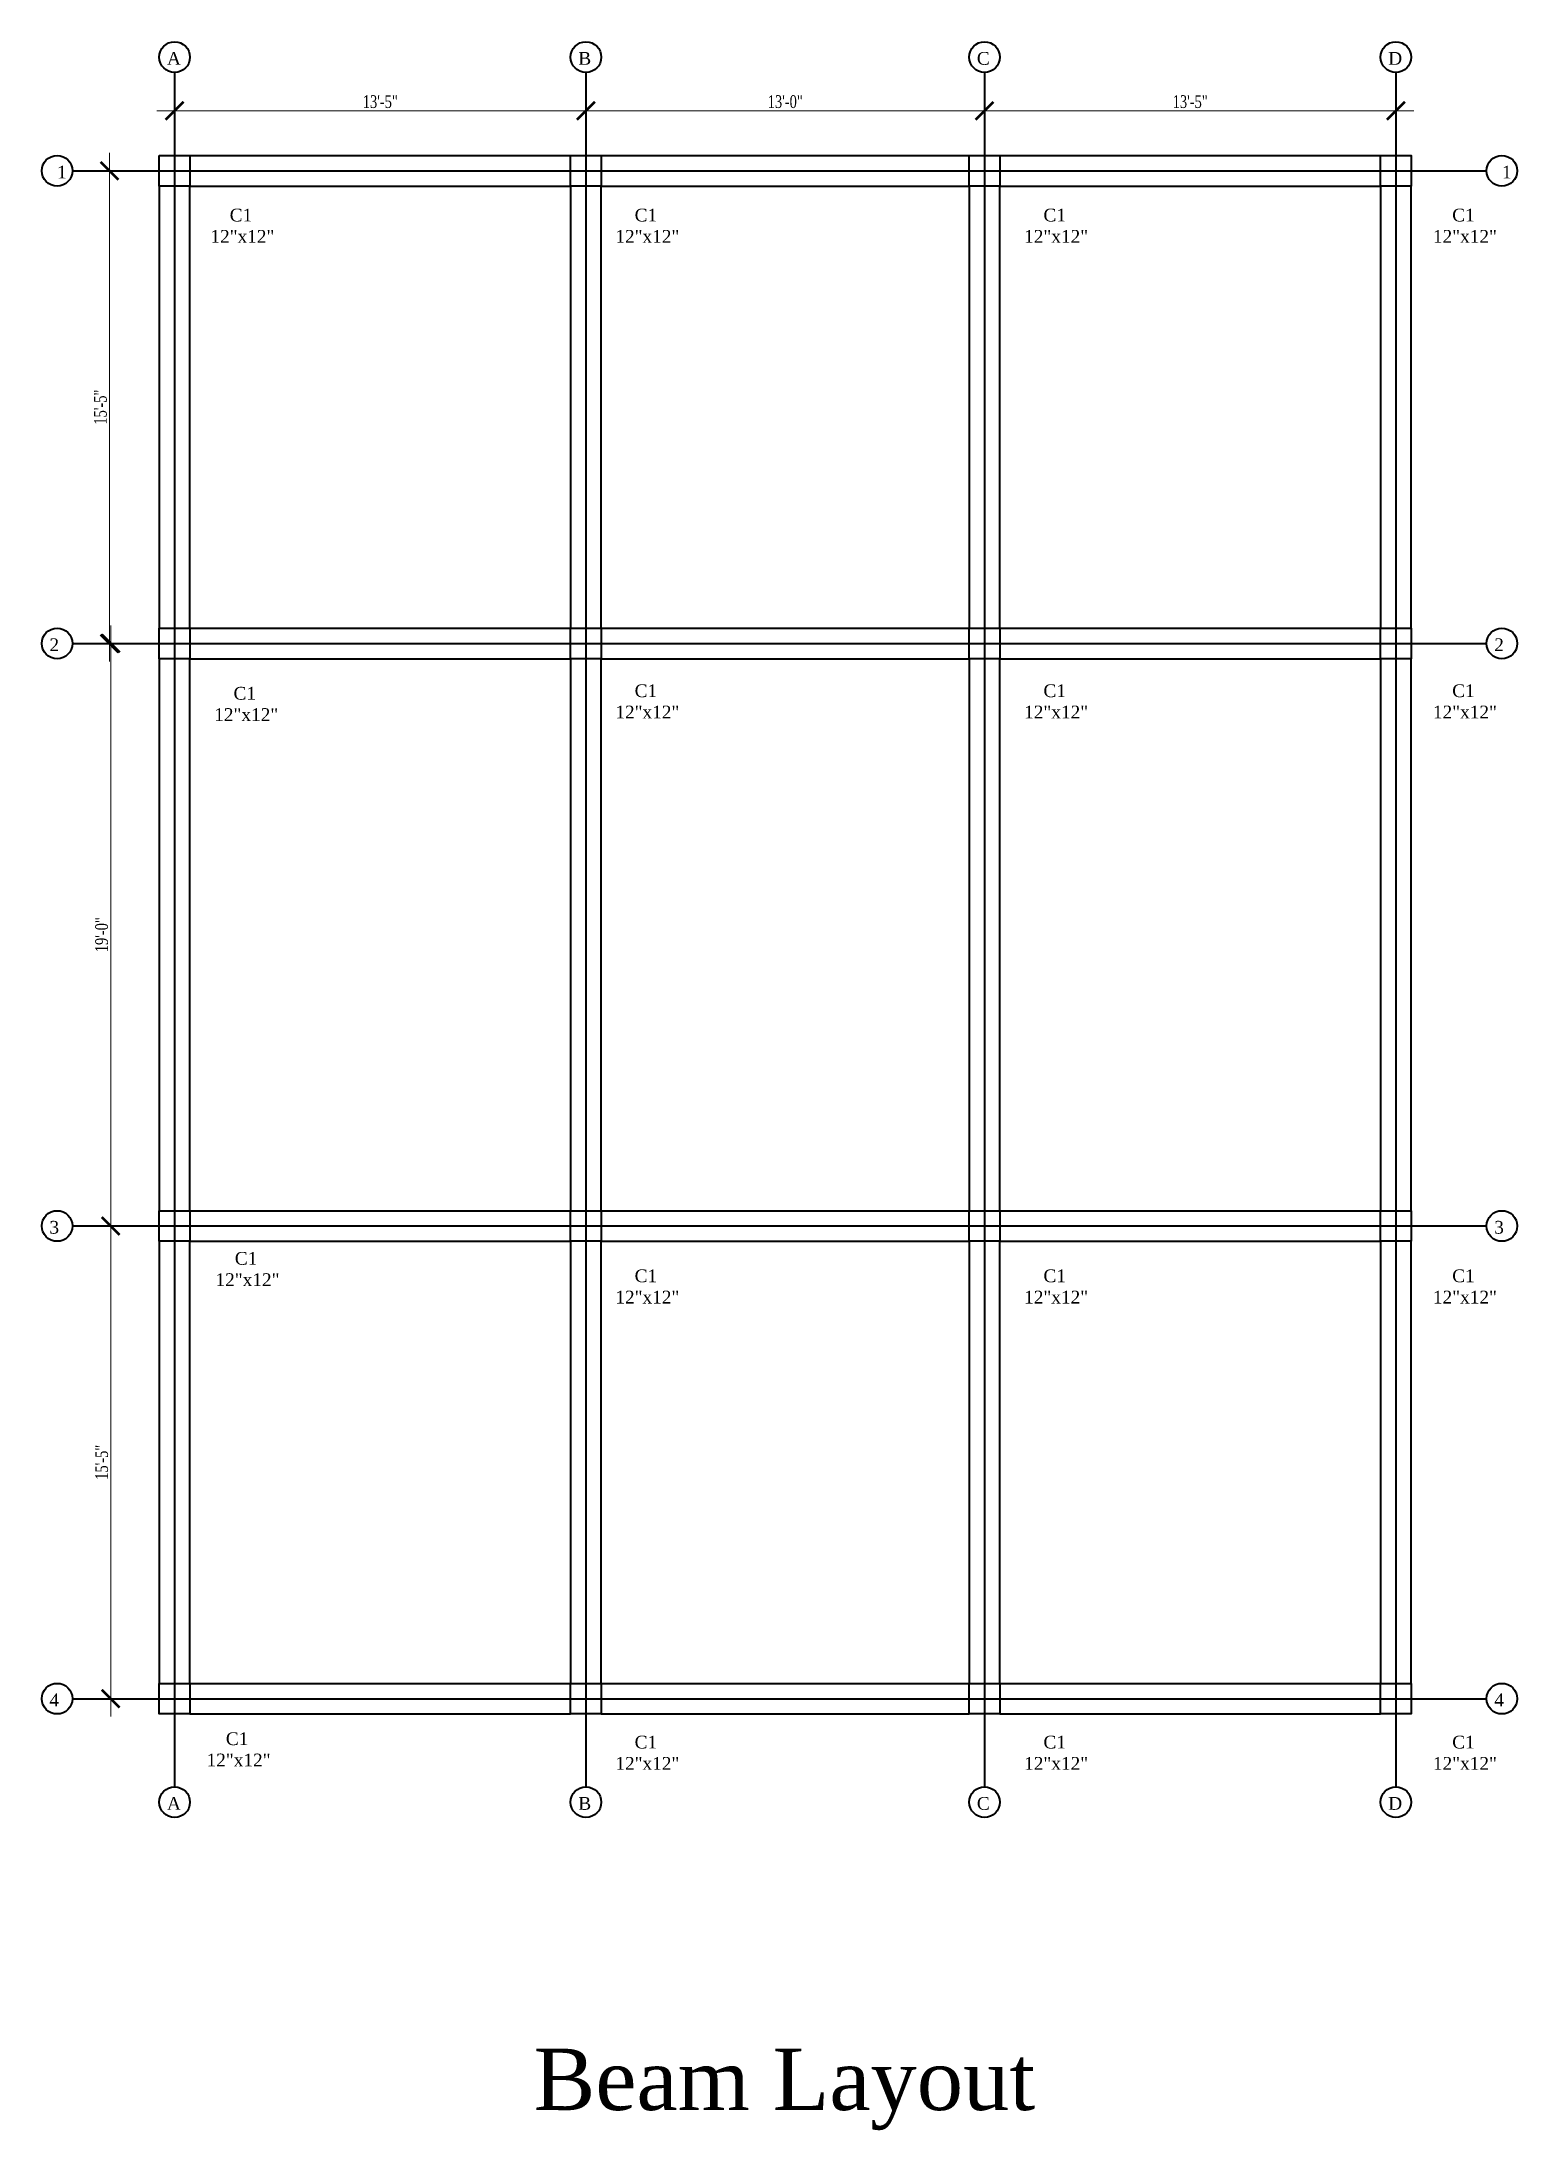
# Model space of a CAD drawing. Header units: inches. Extents: x -79350 to 491628, y -93215 to 155882.
# Drawn here: x -71986 to -71408, y -10501 to -9684 of the extents above; entities that cross this region are included whole.
import ezdxf

# ---------------------------------------------------------------- set-up
doc = ezdxf.new("R2010")
doc.units = ezdxf.units.IN
doc.header["$MEASUREMENT"] = 0
doc.linetypes.add('ACAD_ISO03W100', pattern=[30, 12, -18])
doc.layers.get('0').update_dxf_attribs({"lineweight": 30})
for name, color, linetype, lineweight in [('Beam Line', 6, 'ACAD_ISO03W100', 25), ('Column', 1, 'Continuous', 30), ('LINE', 7, 'Continuous', 20)]:
    doc.layers.add(name, color=color, linetype=linetype, lineweight=lineweight)
doc.styles.get("Standard").update_dxf_attribs({"font": 'times.ttf', "height": 12})
doc.styles.add('Text', font='times.ttf', dxfattribs={"width": 0.75, "height": 5})
doc.dimstyles.new('Grid Dimension', dxfattribs={"dimscale": 0, "dimtxt": 5, "dimasz": 7, "dimexe": 7, "dimexo": 1, "dimgap": 1, "dimtad": 1, "dimdec": 0, "dimlfac": -1, "dimzin": 3, "dimdsep": 46, "dimlunit": 3, "dimtxsty": 'Text', "dimblk": 'ARCHTICK', "dimcen": 0.9, "dimdle": 7, "dimclrt": 5, "dimadec": 0, "dimazin": 0, "dimtfac": 0.75, "dimtdec": 0, "dimtix": 1, "dimtofl": 0, "dimtmove": 0, "dimatfit": 0, "dimldrblk": 'ARCHTICK', "dimfxl": 1, "dimtolj": 1, "dimtzin": 0, "dimlwd": -1, "dimlwe": -1, "dimarcsym": 0})

msp = doc.modelspace()

# ---------------------------------------------------------------- texts
at = {"color": 138, "linetype": 'ByBlock', "lineweight": 40, "true_color": 0x004a5e, "insert": (-71793.5, -10469.5), "char_height": 24, "attachment_point": 1}
msp.add_mtext_dynamic_manual_height_columns('Beam Layout', width=455, gutter_width=60, heights=[5.23], dxfattribs=at)
at = {"layer": 'LINE', "lineweight": 40, "char_height": 5, "attachment_point": 1}
for s, width, insert in [('A', 24, (-71937, -9688)), ('B', 24, (-71776, -9688)), ('C', 24, (-71620, -9688)), ('D', 24, (-71459, -9688)), ('1', 24, (-71980, -9732.5)), ('1', 24, (-71414.5, -9732.5)), ('{\\C5;    C1^J12"x12"}', 37, (-71920, -9749.33)), ('{\\C5;    C1^J12"x12"}', 37, (-71761.5, -9749.33)), ('{\\C5;    C1^J12"x12"}', 37, (-71601.5, -9749.33)), ('{\\C5;    C1^J12"x12"}', 37, (-71441.5, -9749.33)), ('2', 24, (-71983, -9917.5)), ('2', 24, (-71417.5, -9917.5)), ('{\\C5;    C1^J12"x12"}', 37, (-71918.5, -9936.5)), ('{\\C5;    C1^J12"x12"}', 37, (-71761.5, -9935.5)), ('{\\C5;    C1^J12"x12"}', 37, (-71601.5, -9935.5)), ('{\\C5;    C1^J12"x12"}', 37, (-71441.5, -9935.5)), ('3', 24, (-71983, -10145.5)), ('3', 24, (-71417.5, -10145.5)), ('{\\C5;    C1^J12"x12"}', 37, (-71918, -10157.67)), ('{\\C5;    C1^J12"x12"}', 37, (-71761.5, -10164.5)), ('{\\C5;    C1^J12"x12"}', 37, (-71601.5, -10164.5)), ('{\\C5;    C1^J12"x12"}', 37, (-71441.5, -10164.5)), ('4', 24, (-71983, -10330.5)), ('4', 24, (-71417.5, -10330.5)), ('{\\C5;    C1^J12"x12"}', 37, (-71921.5, -10345.67)), ('{\\C5;    C1^J12"x12"}', 37, (-71761.5, -10347)), ('{\\C5;    C1^J12"x12"}', 37, (-71601.5, -10347)), ('{\\C5;    C1^J12"x12"}', 37, (-71441.5, -10347)), ('A', 24, (-71937, -10371)), ('B', 24, (-71776, -10371)), ('C', 24, (-71620, -10371)), ('D', 24, (-71459, -10371))]:
    msp.add_mtext_dynamic_manual_height_columns(s, width=width, gutter_width=60, heights=[0], dxfattribs=dict(at, insert=insert))

# ---------------------------------------------------------------- blocks, each defined once
blk = doc.blocks.new('_ArchTick')
at = {"color": 0, "linetype": 'ByBlock', "const_width": 0.15}
blk.add_lwpolyline([(-0.5, -0.5), (0.5, 0.5)], dxfattribs=at)
blk = doc.blocks.new('*D259')
at = {"layer": 'Defpoints', "color": 0, "lineweight": 40, "transparency": 16777216}
for p in [(-71934, -9708.5), (-71773, -9708.5), (-71773, -9711)]:
    blk.add_point(p, dxfattribs=at)
at = {"layer": 'LINE', "color": 0, "transparency": 16777216}
for p, q in [((-71934, -9709.5), (-71934, -9718)), ((-71773, -9709.5), (-71773, -9718)), ((-71941, -9711), (-71766, -9711))]:
    blk.add_line(p, q, dxfattribs=at)
at = {"layer": 'LINE', "color": 0, "transparency": 16777216, "xscale": 7, "yscale": 7, "zscale": 7, "rotation": 180}
blk.add_blockref('_ArchTick', (-71934, -9711), dxfattribs=at)
at = {"layer": 'LINE', "color": 0, "transparency": 16777216, "xscale": 7, "yscale": 7, "zscale": 7}
blk.add_blockref('_ArchTick', (-71773, -9711), dxfattribs=at)
at = {"layer": 'LINE', "color": 5, "lineweight": 40, "transparency": 16777216, "insert": (-71853.5, -9707.46), "char_height": 5, "attachment_point": 5, "style": 'Text'}
blk.add_mtext('\\A1;13\'-5"', dxfattribs=at)
blk = doc.blocks.new('*D260')
at = {"layer": 'Defpoints', "color": 0, "lineweight": 40, "transparency": 16777216}
for p in [(-71773, -9711), (-71617, -9711), (-71617, -9711)]:
    blk.add_point(p, dxfattribs=at)
at = {"layer": 'LINE', "color": 0, "transparency": 16777216}
for p, q in [((-71773, -9710), (-71773, -9704)), ((-71617, -9710), (-71617, -9704)), ((-71780, -9711), (-71610, -9711))]:
    blk.add_line(p, q, dxfattribs=at)
at = {"layer": 'LINE', "color": 0, "transparency": 16777216, "xscale": 7, "yscale": 7, "zscale": 7, "rotation": 180}
blk.add_blockref('_ArchTick', (-71773, -9711), dxfattribs=at)
at = {"layer": 'LINE', "color": 0, "transparency": 16777216, "xscale": 7, "yscale": 7, "zscale": 7}
blk.add_blockref('_ArchTick', (-71617, -9711), dxfattribs=at)
at = {"layer": 'LINE', "color": 5, "lineweight": 40, "transparency": 16777216, "insert": (-71695, -9707.46), "char_height": 5, "attachment_point": 5, "style": 'Text'}
blk.add_mtext('\\A1;13\'-0"', dxfattribs=at)
blk = doc.blocks.new('*D261')
at = {"layer": 'Defpoints', "color": 0, "lineweight": 40, "transparency": 16777216}
for p in [(-71617, -9711), (-71456, -9711), (-71456, -9711)]:
    blk.add_point(p, dxfattribs=at)
at = {"layer": 'LINE', "color": 0, "transparency": 16777216}
for p, q in [((-71617, -9710), (-71617, -9704)), ((-71456, -9710), (-71456, -9704)), ((-71624, -9711), (-71449, -9711))]:
    blk.add_line(p, q, dxfattribs=at)
at = {"layer": 'LINE', "color": 0, "transparency": 16777216, "xscale": 7, "yscale": 7, "zscale": 7, "rotation": 180}
blk.add_blockref('_ArchTick', (-71617, -9711), dxfattribs=at)
at = {"layer": 'LINE', "color": 0, "transparency": 16777216, "xscale": 7, "yscale": 7, "zscale": 7}
blk.add_blockref('_ArchTick', (-71456, -9711), dxfattribs=at)
at = {"layer": 'LINE', "color": 5, "lineweight": 40, "transparency": 16777216, "insert": (-71536.5, -9707.46), "char_height": 5, "attachment_point": 5, "style": 'Text'}
blk.add_mtext('\\A1;13\'-5"', dxfattribs=at)
blk = doc.blocks.new('*D262')
at = {"layer": 'Defpoints', "color": 0, "lineweight": 40, "transparency": 16777216}
for p in [(-71974, -9734.5), (-71974, -9919.5), (-71959.5, -9919.5)]:
    blk.add_point(p, dxfattribs=at)
at = {"layer": 'LINE', "color": 0, "transparency": 16777216}
for p, q in [((-71973, -9734.5), (-71952.5, -9734.5)), ((-71959.5, -9727.5), (-71959.5, -9926.5)), ((-71973, -9919.5), (-71952.5, -9919.5))]:
    blk.add_line(p, q, dxfattribs=at)
at = {"layer": 'LINE', "color": 0, "transparency": 16777216, "xscale": 7, "yscale": 7, "zscale": 7}
for p, rotation in [((-71959.5, -9734.5), 90), ((-71959.5, -9919.5), 270)]:
    blk.add_blockref('_ArchTick', p, dxfattribs=dict(at, rotation=rotation))
at = {"layer": 'LINE', "color": 5, "lineweight": 40, "transparency": 16777216, "insert": (-71963.04, -9827), "char_height": 5, "attachment_point": 5, "rotation": 90, "style": 'Text'}
blk.add_mtext('\\A1;15\'-5"', dxfattribs=at)
blk = doc.blocks.new('*D263')
at = {"layer": 'Defpoints', "color": 0, "lineweight": 40, "transparency": 16777216}
for p in [(-71959, -9919.5), (-71959, -10147.5), (-71959, -10147.5)]:
    blk.add_point(p, dxfattribs=at)
at = {"layer": 'LINE', "color": 0, "transparency": 16777216}
for p, q in [((-71959, -9912.5), (-71959, -10154.5)), ((-71960, -9919.5), (-71966, -9919.5)), ((-71960, -10147.5), (-71966, -10147.5))]:
    blk.add_line(p, q, dxfattribs=at)
at = {"layer": 'LINE', "color": 0, "transparency": 16777216, "xscale": 7, "yscale": 7, "zscale": 7}
for p, rotation in [((-71959, -9919.5), 90), ((-71959, -10147.5), 270)]:
    blk.add_blockref('_ArchTick', p, dxfattribs=dict(at, rotation=rotation))
at = {"layer": 'LINE', "color": 5, "lineweight": 40, "transparency": 16777216, "insert": (-71962.55, -10033.5), "char_height": 5, "attachment_point": 5, "rotation": 90, "style": 'Text'}
blk.add_mtext('\\A1;19\'-0"', dxfattribs=at)
blk = doc.blocks.new('*D264')
at = {"layer": 'Defpoints', "color": 0, "lineweight": 40, "transparency": 16777216}
for p in [(-71959, -10147.5), (-71959, -10332.5), (-71959, -10332.5)]:
    blk.add_point(p, dxfattribs=at)
at = {"layer": 'LINE', "color": 0, "transparency": 16777216}
for p, q in [((-71959, -10140.5), (-71959, -10339.5)), ((-71960, -10147.5), (-71966, -10147.5)), ((-71960, -10332.5), (-71966, -10332.5))]:
    blk.add_line(p, q, dxfattribs=at)
at = {"layer": 'LINE', "color": 0, "transparency": 16777216, "xscale": 7, "yscale": 7, "zscale": 7}
for p, rotation in [((-71959, -10147.5), 90), ((-71959, -10332.5), 270)]:
    blk.add_blockref('_ArchTick', p, dxfattribs=dict(at, rotation=rotation))
at = {"layer": 'LINE', "color": 5, "lineweight": 40, "transparency": 16777216, "insert": (-71962.54, -10240), "char_height": 5, "attachment_point": 5, "rotation": 90, "style": 'Text'}
blk.add_mtext('\\A1;15\'-5"', dxfattribs=at)

# ---------------------------------------------------------------- dimensions: what is measured, and where the dimension line sits
at = {"layer": 'LINE', "lineweight": 40}
for base, p1, p2, picture, middle in [((-71773, -9711), (-71934, -9708.5), (-71773, -9708.5), '*D259', (-71853.5, -9707.46)), ((-71617, -9711), (-71773, -9711), (-71617, -9711), '*D260', (-71695, -9707.46)), ((-71456, -9711), (-71617, -9711), (-71456, -9711), '*D261', (-71536.5, -9707.46))]:
    dim = msp.add_linear_dim(base=base, p1=p1, p2=p2, dimstyle='Grid Dimension', override={"dimscale": 1}, dxfattribs=at)
    dim.commit()
    dim.dimension.update_dxf_attribs({"geometry": picture, "text_midpoint": middle})
dim = msp.add_linear_dim(base=(-71959.5, -9919.5), p1=(-71974, -9734.5), p2=(-71974, -9919.5), angle=90, dimstyle='Grid Dimension', override={"dimscale": 1}, dxfattribs=at)
dim.commit()
dim.dimension.update_dxf_attribs({"geometry": '*D262', "text_midpoint": (-71959.5, -9827), "dimtype": 160})
for base, p1, p2, picture, middle in [((-71959, -10147.5), (-71959, -9919.5), (-71959, -10147.5), '*D263', (-71962.55, -10033.5)), ((-71959, -10332.5), (-71959, -10147.5), (-71959, -10332.5), '*D264', (-71962.54, -10240))]:
    dim = msp.add_linear_dim(base=base, p1=p1, p2=p2, angle=90, dimstyle='Grid Dimension', override={"dimscale": 1}, dxfattribs=at)
    dim.commit()
    dim.dimension.update_dxf_attribs({"geometry": picture, "text_midpoint": middle})

# ---------------------------------------------------------------- linework, layer by layer
at = {"layer": 'Beam Line', "linetype": 'ByBlock', "lineweight": 40}
for p, q in [((-71928, -9728.5), (-71779, -9728.5)), ((-71767, -9728.5), (-71623, -9728.5)), ((-71611, -9728.5), (-71462, -9728.5)), ((-71928, -9740.5), (-71779, -9740.5)), ((-71767, -9740.5), (-71623, -9740.5)), ((-71611, -9740.5), (-71462, -9740.5)), ((-71928, -9913.5), (-71779, -9913.5)), ((-71767, -9913.5), (-71617, -9913.5)), ((-71611, -9913.5), (-71462, -9913.5)), ((-71928, -9925.5), (-71779, -9925.5)), ((-71767, -9925.5), (-71623, -9925.5)), ((-71611, -9925.5), (-71462, -9925.5)), ((-71928, -10141.5), (-71779, -10141.5)), ((-71767, -10141.5), (-71623, -10141.5)), ((-71611, -10141.5), (-71462, -10141.5)), ((-71928, -10153.5), (-71779, -10153.5)), ((-71767, -10153.5), (-71623, -10153.5)), ((-71611, -10153.5), (-71462, -10153.5)), ((-71928, -10326.5), (-71779, -10326.5)), ((-71767, -10326.5), (-71623, -10326.5)), ((-71611, -10326.5), (-71462, -10326.5)), ((-71928, -10338.5), (-71779, -10338.5)), ((-71767, -10338.5), (-71623, -10338.5)), ((-71611, -10338.5), (-71462, -10338.5))]:
    msp.add_line(p, q, dxfattribs=at)
at = {"layer": 'Beam Line', "color": 6, "linetype": 'ByBlock', "lineweight": 40}
for p, q in [((-71940, -9740.5), (-71940, -9913.5)), ((-71928, -9913.5), (-71928, -9740.5)), ((-71779, -9740.5), (-71779, -9913.5)), ((-71767, -9913.5), (-71767, -9740.5)), ((-71623, -9740.5), (-71623, -9913.5)), ((-71611, -9913.5), (-71611, -9740.5)), ((-71462, -9740.5), (-71462, -9913.5)), ((-71450, -9913.5), (-71450, -9740.5)), ((-71940, -9925.5), (-71940, -10141.5)), ((-71928, -10141.5), (-71928, -9925.5)), ((-71779, -9925.5), (-71779, -10141.5)), ((-71767, -10141.5), (-71767, -9925.5)), ((-71623, -9925.5), (-71623, -10141.5)), ((-71611, -10141.5), (-71611, -9925.5)), ((-71462, -9925.5), (-71462, -10141.5)), ((-71450, -10141.5), (-71450, -9925.5)), ((-71940, -10153.5), (-71940, -10326.5)), ((-71928, -10326.5), (-71928, -10153.5)), ((-71779, -10153.5), (-71779, -10326.5)), ((-71767, -10326.5), (-71767, -10153.5)), ((-71623, -10153.5), (-71623, -10326.5)), ((-71611, -10326.5), (-71611, -10153.5)), ((-71462, -10153.5), (-71462, -10326.5)), ((-71450, -10326.5), (-71450, -10153.5))]:
    msp.add_line(p, q, dxfattribs=at)
at = {"layer": 'Column', "lineweight": 40}
for points in [[(-71940, -9728.5), (-71928, -9728.5), (-71928, -9740.5), (-71940, -9740.5)], [(-71779, -9728.5), (-71767, -9728.5), (-71767, -9740.5), (-71779, -9740.5)], [(-71623, -9728.5), (-71611, -9728.5), (-71611, -9740.5), (-71623, -9740.5)], [(-71462, -9728.5), (-71450, -9728.5), (-71450, -9740.5), (-71462, -9740.5)], [(-71940, -9913.5), (-71928, -9913.5), (-71928, -9925.5), (-71940, -9925.5)], [(-71779, -9913.5), (-71767, -9913.5), (-71767, -9925.5), (-71779, -9925.5)], [(-71623, -9913.5), (-71611, -9913.5), (-71611, -9925.5), (-71623, -9925.5)], [(-71462, -9913.5), (-71450, -9913.5), (-71450, -9925.5), (-71462, -9925.5)], [(-71940, -10141.5), (-71928, -10141.5), (-71928, -10153.5), (-71940, -10153.5)], [(-71779, -10141.5), (-71767, -10141.5), (-71767, -10153.5), (-71779, -10153.5)], [(-71623, -10141.5), (-71611, -10141.5), (-71611, -10153.5), (-71623, -10153.5)], [(-71462, -10141.5), (-71450, -10141.5), (-71450, -10153.5), (-71462, -10153.5)], [(-71940, -10326.5), (-71928, -10326.5), (-71928, -10338.5), (-71940, -10338.5)], [(-71779, -10326.5), (-71767, -10326.5), (-71767, -10338.5), (-71779, -10338.5)], [(-71623, -10326.5), (-71611, -10326.5), (-71611, -10338.5), (-71623, -10338.5)], [(-71462, -10326.5), (-71450, -10326.5), (-71450, -10338.5), (-71462, -10338.5)]]:
    msp.add_lwpolyline(points, close=True, dxfattribs=at)
at = {"layer": 'LINE', "lineweight": 40}
for p, q in [((-71934, -9696), (-71934, -10367)), ((-71773, -9696), (-71773, -10367)), ((-71617, -9696), (-71617, -10367)), ((-71456, -9696), (-71456, -10367)), ((-71974, -9734.5), (-71420.5, -9734.5)), ((-71974, -9919.5), (-71420.5, -9919.5)), ((-71974, -10147.5), (-71420.5, -10147.5)), ((-71974, -10332.5), (-71420.5, -10332.5))]:
    msp.add_line(p, q, dxfattribs=at)
for centre in [(-71934, -9690), (-71773, -9690), (-71617, -9690), (-71456, -9690), (-71980, -9734.5), (-71414.5, -9734.5), (-71980, -9919.5), (-71414.5, -9919.5), (-71980, -10147.5), (-71414.5, -10147.5), (-71980, -10332.5), (-71414.5, -10332.5), (-71934, -10373), (-71773, -10373), (-71617, -10373), (-71456, -10373)]:
    msp.add_circle(centre, 6, dxfattribs=at)

msp.set_redraw_order([(e.dxf.handle, doc.entitydb.next_handle()) for e in msp.query("TEXT MTEXT ATTDEF DIMENSION ARC_DIMENSION")])  # texts and dimensions are drawn at this point

doc.saveas('drawing.dxf')
